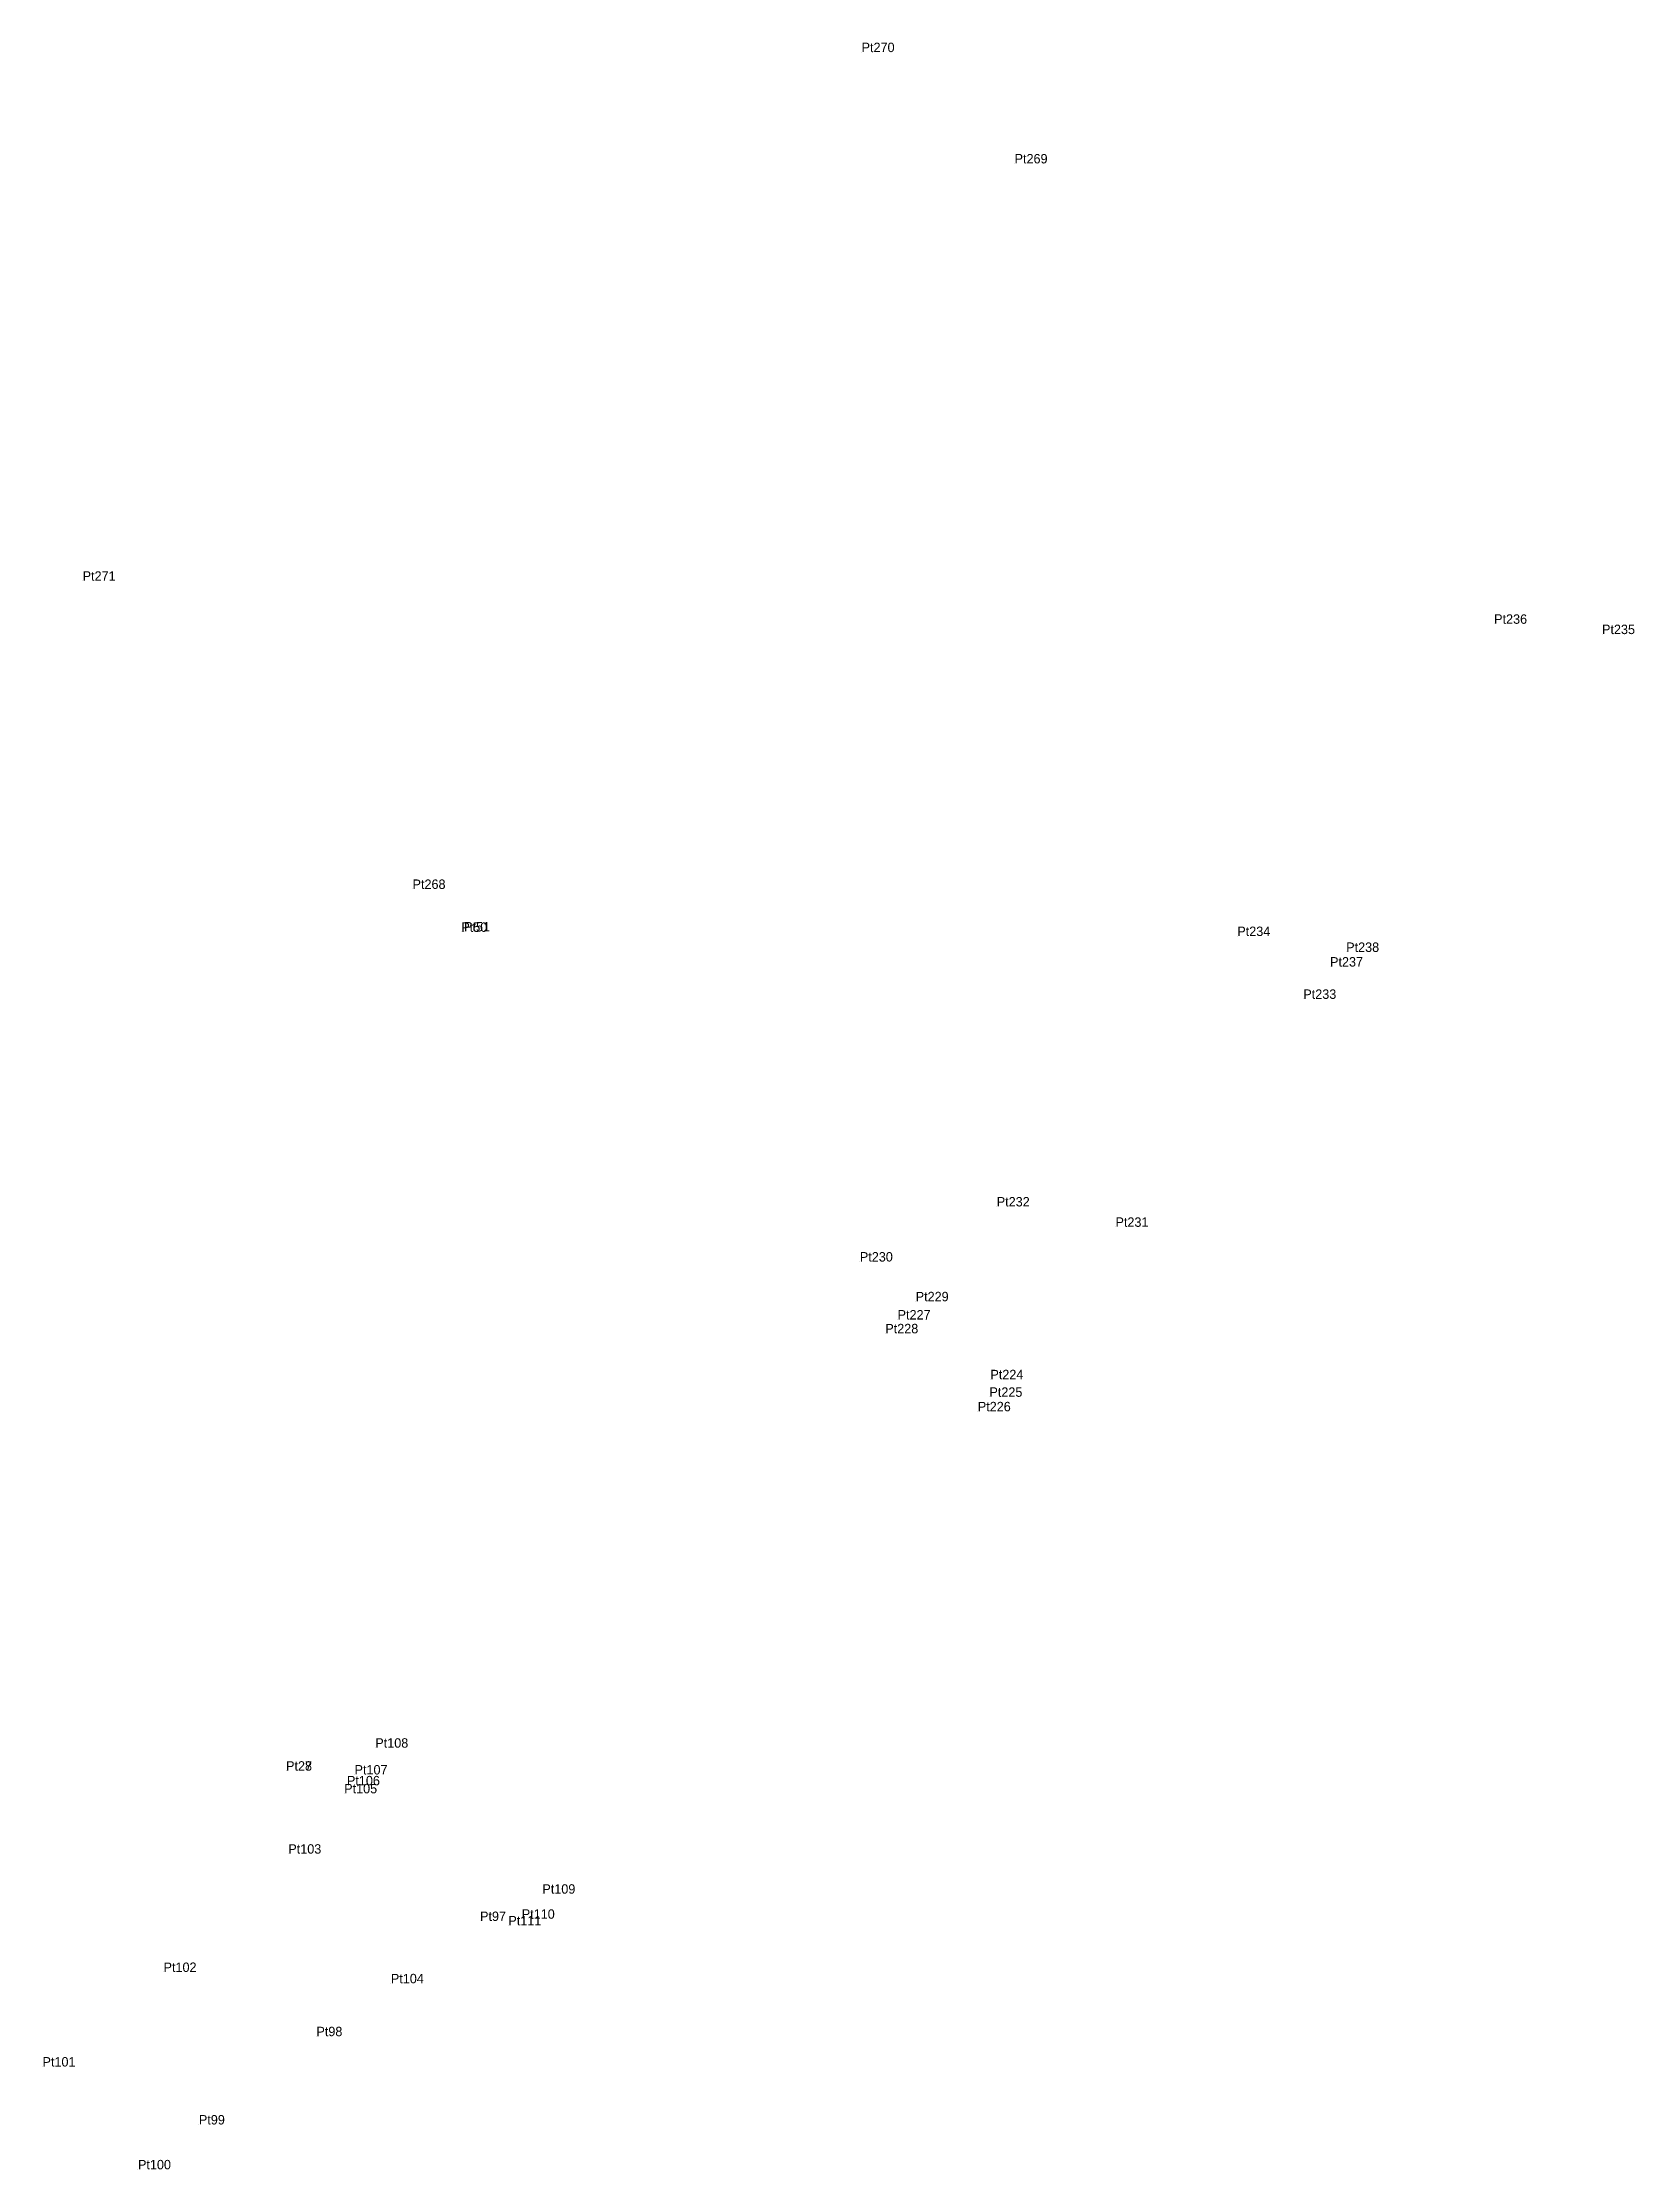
# Model space of a CAD drawing. Extents: x 0 to 667379, y 0 to 1854856.
# Drawn here: x 549847 to 550150.7, y 1841735.2 to 1842141 of the extents above; entities that cross this region are included whole.
import ezdxf

# ---------------------------------------------------------------- set-up
doc = ezdxf.new("R2010")
doc.units = 0
doc.layers.add('Level 12', color=7, linetype='Continuous')
doc.layers.add('Level 7', color=7, linetype='Continuous')

msp = doc.modelspace()

# ---------------------------------------------------------------- texts
at = {"layer": 'Level 12'}
for s, p in [('Pt270', (550003.24, 1842139.193)), ('Pt269', (550032.436, 1842117.957)), ('Pt271', (549854.605, 1842038.339)), ('Pt236', (550123.937, 1842030.126)), ('Pt235', (550144.526, 1842028.16)), ('Pt268', (549917.56, 1841979.541)), ('Pt50', (549926.859, 1841971.342)), ('Pt51', (549927.386, 1841971.422)), ('Pt234', (550074.934, 1841970.553)), ('Pt237', (550092.631, 1841964.728)), ('Pt238', (550095.708, 1841967.527)), ('Pt233', (550087.528, 1841958.566)), ('Pt232', (550029.032, 1841918.962)), ('Pt231', (550051.688, 1841915.074)), ('Pt230', (550002.911, 1841908.452)), ('Pt229', (550013.564, 1841900.868)), ('Pt227', (550010.112, 1841897.393)), ('Pt228', (550007.766, 1841894.761)), ('Pt224', (550027.819, 1841885.992)), ('Pt226', (550025.414, 1841879.879)), ('Pt225', (550027.632, 1841882.643)), ('Pt108', (549910.45, 1841815.702)), ('Pt28', (549893.418, 1841811.316)), ('Pt27', (549893.427, 1841811.32)), ('Pt107', (549906.493, 1841810.588)), ('Pt105', (549904.513, 1841806.993)), ('Pt106', (549905.039, 1841808.518)), ('Pt103', (549893.852, 1841795.484)), ('Pt109', (549942.329, 1841787.847)), ('Pt97', (549930.436, 1841782.637)), ('Pt111', (549935.84, 1841781.801)), ('Pt110', (549938.4, 1841783.065)), ('Pt102', (549870.05, 1841772.914)), ('Pt104', (549913.422, 1841770.754)), ('Pt98', (549899.214, 1841760.655)), ('Pt101', (549846.953, 1841754.87)), ('Pt99', (549876.791, 1841743.815)), ('Pt100', (549865.167, 1841735.259))]:
    msp.add_text(s, height=1.8, dxfattribs=at).set_placement(p)

# ---------------------------------------------------------------- linework, layer by layer
at = {"layer": 'Level 7'}
for p, q in [((550003.24, 1842139.193), (550003.24, 1842139.193)), ((550032.436, 1842117.957), (550032.436, 1842117.957)), ((549854.605, 1842038.339), (549854.605, 1842038.339)), ((550123.937, 1842030.126), (550123.937, 1842030.126)), ((550144.526, 1842028.16), (550144.526, 1842028.16)), ((549917.56, 1841979.541), (549917.56, 1841979.541)), ((549926.859, 1841971.342), (549926.859, 1841971.342)), ((549927.386, 1841971.422), (549927.386, 1841971.422)), ((550074.934, 1841970.553), (550074.934, 1841970.553)), ((550095.708, 1841967.527), (550095.708, 1841967.527)), ((550092.631, 1841964.728), (550092.631, 1841964.728)), ((550087.528, 1841958.566), (550087.528, 1841958.566)), ((550029.032, 1841918.962), (550029.032, 1841918.962)), ((550051.688, 1841915.074), (550051.688, 1841915.074)), ((550002.911, 1841908.452), (550002.911, 1841908.452)), ((550010.112, 1841897.393), (550010.112, 1841897.393)), ((550013.564, 1841900.868), (550013.564, 1841900.868)), ((550007.766, 1841894.761), (550007.766, 1841894.761)), ((550027.819, 1841885.992), (550027.819, 1841885.992)), ((550027.632, 1841882.643), (550027.632, 1841882.643)), ((550025.414, 1841879.879), (550025.414, 1841879.879)), ((549910.45, 1841815.702), (549910.45, 1841815.702)), ((549893.418, 1841811.316), (549893.418, 1841811.316)), ((549893.427, 1841811.32), (549893.427, 1841811.32)), ((549905.039, 1841808.518), (549905.039, 1841808.518)), ((549906.493, 1841810.588), (549906.493, 1841810.588)), ((549904.513, 1841806.993), (549904.513, 1841806.993)), ((549893.852, 1841795.484), (549893.852, 1841795.484)), ((549942.329, 1841787.847), (549942.329, 1841787.847)), ((549930.436, 1841782.637), (549930.436, 1841782.637)), ((549935.84, 1841781.801), (549935.84, 1841781.801)), ((549938.4, 1841783.065), (549938.4, 1841783.065)), ((549870.05, 1841772.914), (549870.05, 1841772.914)), ((549913.422, 1841770.754), (549913.422, 1841770.754)), ((549899.214, 1841760.655), (549899.214, 1841760.655)), ((549846.953, 1841754.87), (549846.953, 1841754.87)), ((549876.791, 1841743.815), (549876.791, 1841743.815)), ((549865.167, 1841735.259), (549865.167, 1841735.259))]:
    msp.add_line(p, q, dxfattribs=at)

msp.set_redraw_order([(e.dxf.handle, doc.entitydb.next_handle()) for e in msp.query("TEXT MTEXT ATTDEF DIMENSION ARC_DIMENSION")])  # texts and dimensions are drawn at this point

doc.saveas('drawing.dxf')
